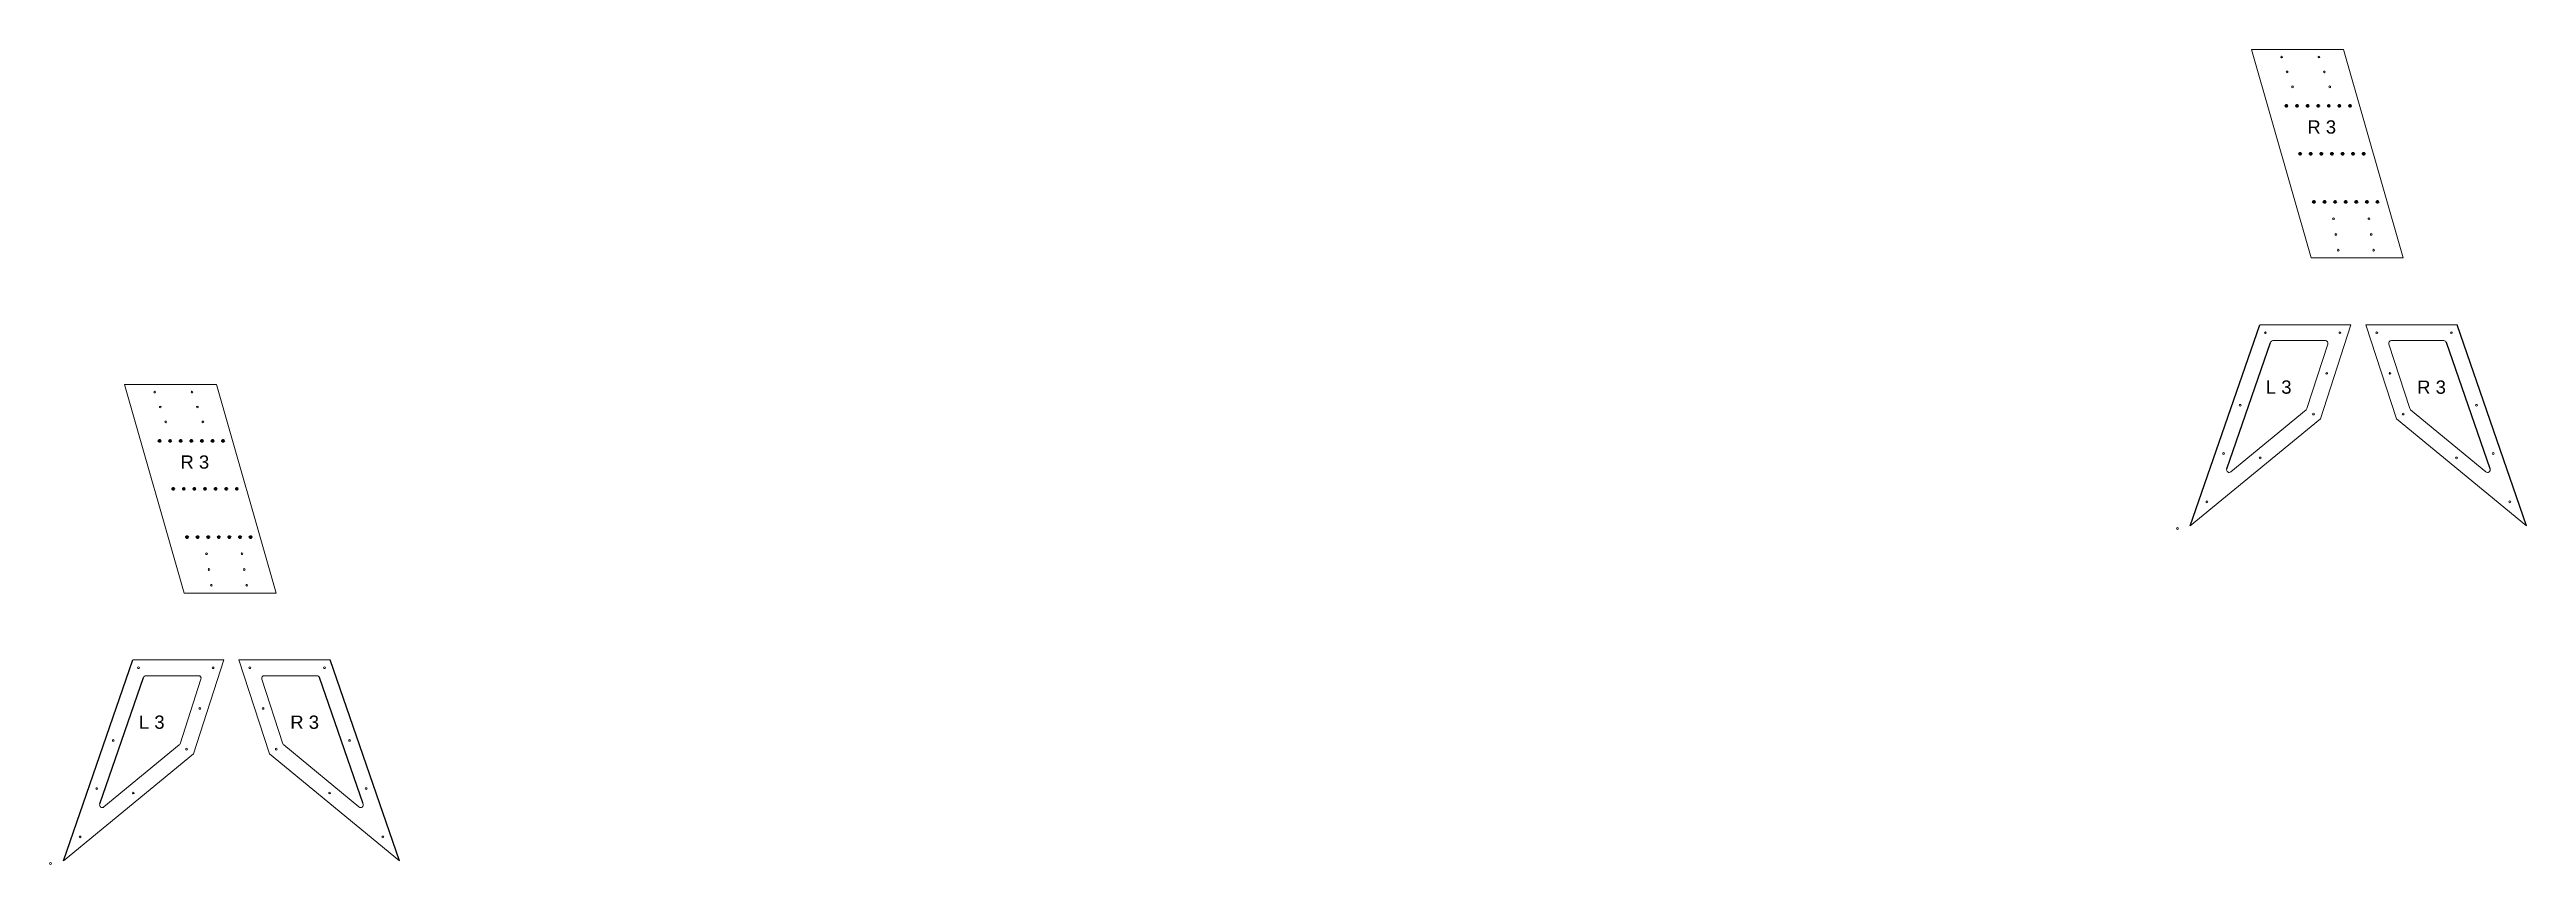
# Model space of a CAD drawing. Header units: inches. Extents: x -2039 to 487, y -866 to 2565.
# Drawn here: x -1170 to -234, y -866 to -559 of the extents above; entities that cross this region are included whole.
import ezdxf

# ---------------------------------------------------------------- set-up
doc = ezdxf.new("R2010")
doc.units = ezdxf.units.IN
doc.header["$MEASUREMENT"] = 0
doc.header["$PDMODE"] = 32
doc.header["$PDSIZE"] = 0.51
doc.layers.add('Drilling', color=3, linetype='Continuous', lineweight=13)
doc.layers.add('Engrave', color=4, linetype='Continuous', lineweight=50)
doc.styles.get("Standard").update_dxf_attribs({"font": 'Arial.ttf'})

msp = doc.modelspace()

# ---------------------------------------------------------------- texts
at = {"char_height": 5, "attachment_point": 1}
for s, insert in [('R 3', (-317.1, -585.47)), ('L 3', (-332.77, -683.7)), ('R 3', (-275.62, -683.72)), ('R 3', (-1120.24, -712)), ('L 3', (-1135.91, -810.23)), ('R 3', (-1078.76, -810.24))]:
    msp.add_mtext_dynamic_manual_height_columns(s, width=13.2209, gutter_width=1, heights=[0], dxfattribs=dict(at, insert=insert))

# ---------------------------------------------------------------- blocks, each defined once
blk = doc.blocks.new('*U10')
at = {"layer": 'Engrave'}
blk.add_point((0, 0), dxfattribs=at)
blk = doc.blocks.new('*U11')
at = {"layer": 'Engrave', "color": 0, "linetype": 'ByBlock', "lineweight": -2, "transparency": 16777216}
for p in [(-24, 0), (-20, 0), (-16, 0), (-12, 0), (-8, 0), (-4, 0), (0, 0)]:
    blk.add_blockref('*U10', p, dxfattribs=at)
blk = doc.blocks.new('*U12')
at = {"layer": 'Engrave'}
blk.add_point((0, 0), dxfattribs=at)
blk = doc.blocks.new('*U13')
at = {"layer": 'Engrave', "color": 0, "linetype": 'ByBlock', "lineweight": -2, "transparency": 16777216}
for p in [(-24, 0), (-20, 0), (-16, 0), (-12, 0), (-8, 0), (-4, 0), (0, 0)]:
    blk.add_blockref('*U12', p, dxfattribs=at)
blk = doc.blocks.new('*U14')
at = {"layer": 'Engrave'}
blk.add_point((0, 0), dxfattribs=at)
blk = doc.blocks.new('*U15')
at = {"layer": 'Engrave', "color": 0, "linetype": 'ByBlock', "lineweight": -2, "transparency": 16777216}
for p in [(-24, 0), (-20, 0), (-16, 0), (-12, 0), (-8, 0), (-4, 0), (0, 0)]:
    blk.add_blockref('*U14', p, dxfattribs=at)
blk = doc.blocks.new('*U16')
at = {"layer": 'Engrave'}
blk.add_point((0, 0), dxfattribs=at)
blk = doc.blocks.new('*U17')
at = {"layer": 'Engrave', "color": 0, "linetype": 'ByBlock', "lineweight": -2, "transparency": 16777216}
for p in [(-24, 0), (-20, 0), (-16, 0), (-12, 0), (-8, 0), (-4, 0), (0, 0)]:
    blk.add_blockref('*U16', p, dxfattribs=at)
blk = doc.blocks.new('*U18')
at = {"layer": 'Engrave'}
blk.add_point((0, 0), dxfattribs=at)
blk = doc.blocks.new('*U19')
at = {"layer": 'Engrave', "color": 0, "linetype": 'ByBlock', "lineweight": -2, "transparency": 16777216}
for p in [(-24, 0), (-20, 0), (-16, 0), (-12, 0), (-8, 0), (-4, 0), (0, 0)]:
    blk.add_blockref('*U18', p, dxfattribs=at)
blk = doc.blocks.new('*U20')
at = {"layer": 'Engrave'}
blk.add_point((0, 0), dxfattribs=at)
blk = doc.blocks.new('*U21')
at = {"layer": 'Engrave', "color": 0, "linetype": 'ByBlock', "lineweight": -2, "transparency": 16777216}
for p in [(-24, 0), (-20, 0), (-16, 0), (-12, 0), (-8, 0), (-4, 0), (0, 0)]:
    blk.add_blockref('*U20', p, dxfattribs=at)

# ---------------------------------------------------------------- linework, layer by layer
at = {"color": 7, "linetype": 'Continuous', "lineweight": 15}
for p, q in [((-338.22, -558.73), (-315.7, -637.45)), ((-338.22, -558.73), (-303.41, -558.73)), ((-280.9, -637.45), (-303.41, -558.73)), ((-315.7, -637.45), (-280.9, -637.45)), ((-335.09, -662.65), (-300.65, -662.65)), ((-300.65, -662.65), (-312.18, -698.13)), ((-295, -662.65), (-283.47, -698.13)), ((-260.56, -662.65), (-295, -662.65)), ((-330.1, -668.65), (-310.28, -668.65)), ((-309.33, -669.96), (-317.25, -694.34)), ((-286.32, -669.96), (-278.4, -694.34)), ((-265.55, -668.65), (-285.37, -668.65)), ((-1141.36, -685.26), (-1118.84, -763.98)), ((-1141.36, -685.26), (-1106.55, -685.26)), ((-1084.04, -763.98), (-1106.55, -685.26)), ((-312.18, -698.13), (-361.3, -738.61)), ((-317.57, -694.8), (-345.97, -718.2)), ((-283.47, -698.13), (-234.35, -738.61)), ((-278.08, -694.8), (-249.68, -718.2)), ((-1118.84, -763.98), (-1084.04, -763.98)), ((-1138.23, -789.18), (-1103.79, -789.18)), ((-1103.79, -789.18), (-1115.32, -824.66)), ((-1098.14, -789.18), (-1086.61, -824.66)), ((-1063.7, -789.18), (-1098.14, -789.18)), ((-1133.24, -795.18), (-1113.42, -795.18)), ((-1112.47, -796.49), (-1120.39, -820.87)), ((-1089.46, -796.49), (-1081.54, -820.87)), ((-1068.69, -795.18), (-1088.51, -795.18)), ((-1120.71, -821.33), (-1149.11, -844.73)), ((-1081.22, -821.33), (-1052.82, -844.73)), ((-1115.32, -824.66), (-1164.44, -865.14)), ((-1086.61, -824.66), (-1037.49, -865.14))]:
    msp.add_line(p, q, dxfattribs=at)
for p, q in [((-361.3, -738.61), (-335.09, -662.65)), ((-234.35, -738.61), (-260.56, -662.65)), ((-347.55, -717.11), (-331.05, -669.32)), ((-248.1, -717.11), (-264.6, -669.32)), ((-1164.44, -865.14), (-1138.23, -789.18)), ((-1037.49, -865.14), (-1063.7, -789.18)), ((-1150.69, -843.63), (-1134.19, -795.85)), ((-1051.24, -843.63), (-1067.74, -795.85))]:
    msp.add_line(p, q)
for centre, start, end in [((-330.1, -669.65), 90, 160.9), ((-310.28, -669.65), 342, 90), ((-285.37, -669.65), 90, 198), ((-265.55, -669.65), 19.1, 90), ((-318.2, -694.03), 309.48957, 342), ((-277.45, -694.03), 198, 230.51043), ((-346.6, -717.43), 161, 309.48957), ((-249.05, -717.43), 230.51043, 19), ((-1133.24, -796.18), 90, 160.9), ((-1113.42, -796.18), 342, 90), ((-1088.51, -796.18), 90, 198), ((-1068.69, -796.18), 19.1, 90), ((-1121.34, -820.56), 309.48957, 342), ((-1080.59, -820.56), 198, 230.51043), ((-1149.74, -843.96), 161, 309.48957), ((-1052.19, -843.96), 230.51043, 19)]:
    msp.add_arc(centre, 1, start, end, dxfattribs=at)
at = {"layer": 'Drilling'}
for centre, radius in [((-326.8, -561.55), 0.322), ((-324.73, -567.18), 0.322), ((-312.74, -561.55), 0.322), ((-310.67, -567.18), 0.322), ((-322.66, -572.81), 0.322), ((-308.61, -572.81), 0.322), ((-307.21, -622.62), 0.322), ((-293.86, -622.62), 0.322), ((-306.31, -628.55), 0.322), ((-305.41, -634.49), 0.322), ((-292.97, -628.55), 0.322), ((-292.07, -634.49), 0.322), ((-332.95, -665.65), 0.344), ((-304.78, -665.65), 0.344), ((-290.87, -665.65), 0.344), ((-262.7, -665.65), 0.344), ((-309.77, -681.01), 0.344), ((-285.88, -681.01), 0.344), ((-1129.94, -688.08), 0.322), ((-1115.88, -688.08), 0.322), ((-1127.87, -693.71), 0.322), ((-1125.8, -699.34), 0.322), ((-1113.81, -693.71), 0.322), ((-1111.75, -699.34), 0.322), ((-342.45, -693.07), 0.344), ((-314.76, -696.37), 0.344), ((-280.89, -696.37), 0.344), ((-253.2, -693.07), 0.344), ((-348.72, -711.3), 0.344), ((-334.88, -712.95), 0.344), ((-260.77, -712.95), 0.344), ((-246.93, -711.3), 0.344), ((-355, -729.53), 0.344), ((-240.65, -729.53), 0.344), ((-366.17, -739.59), 0.344), ((-1110.35, -749.15), 0.322), ((-1109.45, -755.08), 0.322), ((-1097, -749.15), 0.322), ((-1096.11, -755.08), 0.322), ((-1108.55, -761.01), 0.322), ((-1095.21, -761.01), 0.322), ((-1136.09, -792.18), 0.344), ((-1107.92, -792.18), 0.344), ((-1094.01, -792.18), 0.344), ((-1065.84, -792.18), 0.344), ((-1112.91, -807.54), 0.344), ((-1089.02, -807.54), 0.344), ((-1145.59, -819.6), 0.344), ((-1117.9, -822.9), 0.344), ((-1084.03, -822.9), 0.344), ((-1056.34, -819.6), 0.344), ((-1151.86, -837.83), 0.344), ((-1138.02, -839.48), 0.344), ((-1063.91, -839.48), 0.344), ((-1050.07, -837.83), 0.344), ((-1158.14, -856.06), 0.344), ((-1043.79, -856.06), 0.344), ((-1169.31, -866.12), 0.344)]:
    msp.add_circle(centre, radius, dxfattribs=at)

# ---------------------------------------------------------------- block references
at = {"layer": 'Engrave', "rotation": 180}
for name, p in [('*U17', (-324.97, -579.99)), ('*U19', (-319.8, -598.09)), ('*U21', (-314.59, -616.3)), ('*U11', (-1128.11, -706.52)), ('*U13', (-1122.94, -724.62)), ('*U15', (-1117.73, -742.83))]:
    msp.add_blockref(name, p, dxfattribs=at)

msp.set_redraw_order([(e.dxf.handle, doc.entitydb.next_handle()) for e in msp.query("TEXT MTEXT ATTDEF DIMENSION ARC_DIMENSION")])  # texts and dimensions are drawn at this point

doc.saveas('drawing.dxf')
